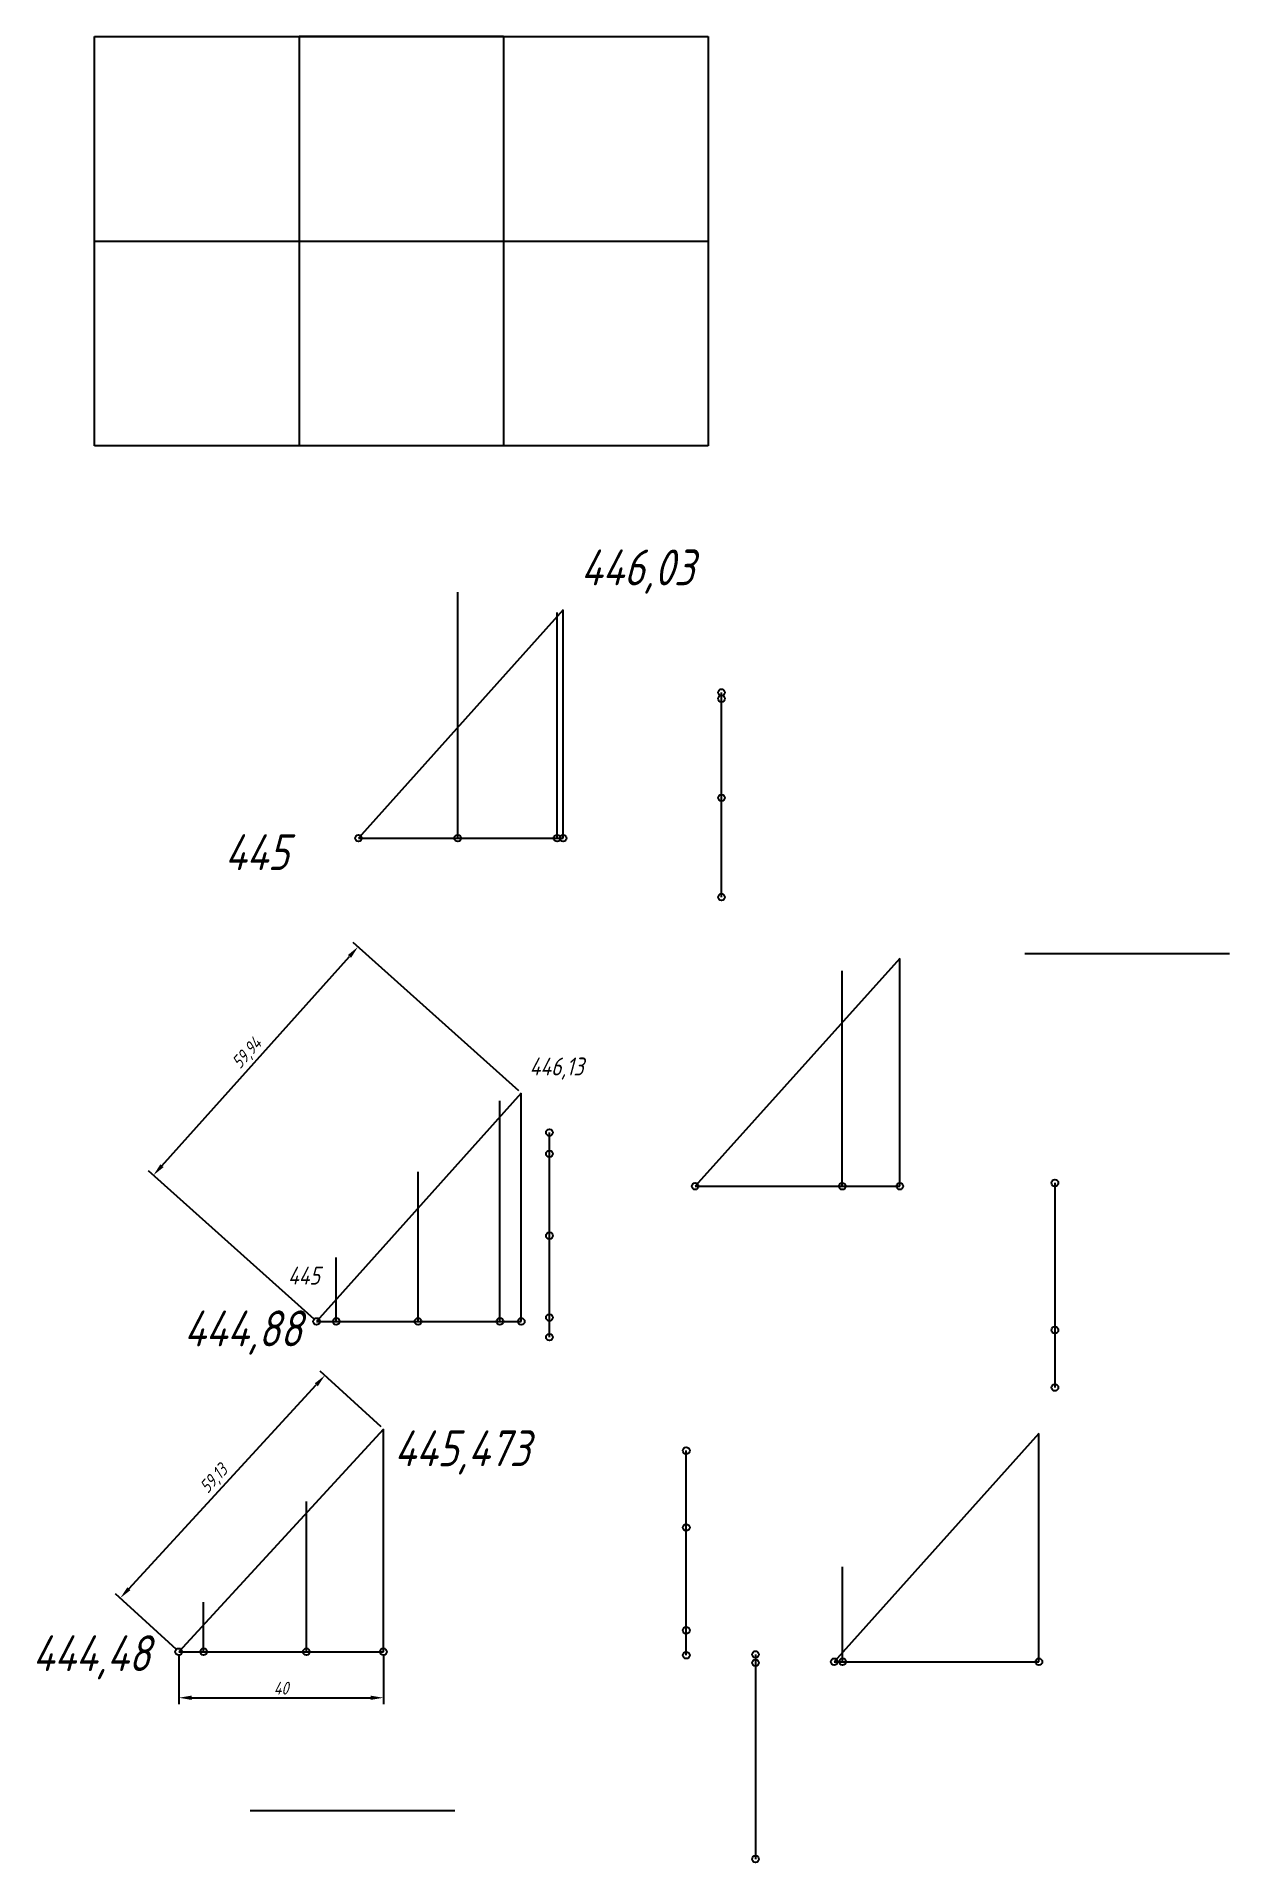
# Model space of a CAD drawing. Header units: millimetres. Extents: x 317 to 1836, y 60 to 483.
# Drawn here: x 854 to 1087.2, y 60.3 to 417.3 of the extents above; entities that cross this region are included whole.
import ezdxf

# ---------------------------------------------------------------- set-up
doc = ezdxf.new("R2010")
doc.units = ezdxf.units.MM
doc.styles.get("Standard").update_dxf_attribs({"font": 'isocpeur.ttf', "width": 0.8, "oblique": 15})
doc.dimstyles.new('ISO-25', dxfattribs={"dimtxt": 2.5, "dimasz": 2.5, "dimexe": 1.25, "dimexo": 0.625, "dimtad": 1, "dimtxsty": 'Standard', "dimcen": 2.5, "dimadec": 0, "dimazin": 0, "dimtfac": 1, "dimtmove": 0, "dimatfit": 3, "dimfxl": 1, "dimarcsym": 0})

msp = doc.modelspace()

# ---------------------------------------------------------------- texts
at = {"width": 15.3189, "attachment_point": 1}
for s, insert, char_height in [('446,03', (960.353, 317.009), 7), ('445', (890.777, 261.341), 7), ('446,13', (950.343, 217.691), 3.5), ('445', (903.113, 176.802), 3.5), ('444,88', (882.804, 168.229), 7), ('445,473', (923.902, 144.793), 7), ('444,48', (853.202, 104.739), 7)]:
    msp.add_mtext(s, dxfattribs=dict(at, insert=insert, char_height=char_height))

# ---------------------------------------------------------------- blocks, each defined once
blk = doc.blocks.new('*D5')
at = {"color": 0, "lineweight": -2}
for p, q in [((948.27, 211.16), (915.9, 240.16)), ((878.5, 196.54), (915.16, 237.46)), ((908.27, 166.52), (875.9, 195.51))]:
    blk.add_line(p, q, dxfattribs=at)
at = {"color": 0}
for points in [[(914.85, 237.74), (915.47, 237.19), (916.83, 239.33)], [(878.19, 196.82), (878.81, 196.26), (876.83, 194.68)]]:
    blk.add_solid(points, dxfattribs=at)
at = {"layer": 'Defpoints', "color": 0}
for p in [(916.83, 239.33), (948.73, 210.75), (908.73, 166.1)]:
    blk.add_point(p, dxfattribs=at)
at = {"color": 0, "insert": (895.25, 218.42), "char_height": 2.5, "attachment_point": 5, "rotation": 48.1423}
blk.add_mtext('59,94', dxfattribs=at)
blk = doc.blocks.new('*D6')
at = {"color": 0, "lineweight": -2}
for p, q in [((881.78, 100.89), (881.78, 91.28)), ((921.78, 100.89), (921.78, 91.28)), ((884.28, 92.53), (919.28, 92.53))]:
    blk.add_line(p, q, dxfattribs=at)
at = {"color": 0}
for points in [[(884.28, 92.94), (884.28, 92.11), (881.78, 92.53)], [(919.28, 92.94), (919.28, 92.11), (921.78, 92.53)]]:
    blk.add_solid(points, dxfattribs=at)
at = {"layer": 'Defpoints', "color": 0}
for p in [(881.78, 101.51), (921.78, 101.51), (921.78, 92.53)]:
    blk.add_point(p, dxfattribs=at)
at = {"color": 0, "insert": (901.78, 94.4), "char_height": 2.5, "attachment_point": 5}
blk.add_mtext('40', dxfattribs=at)
blk = doc.blocks.new('*D7')
at = {"color": 0, "lineweight": -2}
for p, q in [((872.05, 113.85), (908.66, 153.71)), ((921.32, 145.48), (909.43, 156.4)), ((881.32, 101.94), (869.43, 112.85))]:
    blk.add_line(p, q, dxfattribs=at)
at = {"color": 0}
for points in [[(908.36, 153.99), (908.97, 153.43), (910.35, 155.55)], [(871.74, 114.13), (872.35, 113.57), (870.35, 112.01)]]:
    blk.add_solid(points, dxfattribs=at)
at = {"layer": 'Defpoints', "color": 0}
for p in [(910.35, 155.55), (921.78, 145.06), (881.78, 101.51)]:
    blk.add_point(p, dxfattribs=at)
at = {"color": 0, "insert": (888.79, 135.22), "char_height": 2.5, "attachment_point": 5, "rotation": 47.431}
blk.add_mtext('59,13', dxfattribs=at)

# ---------------------------------------------------------------- dimensions: what is measured, and where the dimension line sits
for p1, p2, distance, picture, middle in [((908.733, 166.098), (948.733, 210.745), 42.832, '*D5', (895.249, 218.421)), ((881.779, 101.512), (921.779, 145.059), 15.513, '*D7', (888.789, 135.218))]:
    dim = msp.add_aligned_dim(p1=p1, p2=p2, distance=distance, dimstyle='ISO-25')
    dim.commit()
    dim.dimension.update_dxf_attribs({"geometry": picture, "text_midpoint": middle})
dim = msp.add_linear_dim(base=(921.779, 92.527), p1=(881.779, 101.512), p2=(921.779, 101.512), dimstyle='ISO-25')
dim.commit()
dim.dimension.update_dxf_attribs({"geometry": '*D6', "text_midpoint": (901.779, 94.402)})

# ---------------------------------------------------------------- linework, layer by layer
for p, q in [((865.292, 417.298), (905.292, 417.298)), ((865.292, 337.298), (865.292, 417.298)), ((905.292, 417.298), (945.292, 417.298)), ((945.292, 417.298), (905.292, 417.298)), ((905.292, 417.298), (905.292, 337.298)), ((945.292, 417.298), (985.292, 417.298)), ((945.292, 417.298), (945.292, 337.298)), ((985.292, 417.298), (985.292, 337.298)), ((865.292, 377.298), (985.292, 377.298)), ((905.292, 337.298), (865.292, 337.298)), ((945.292, 337.298), (905.292, 337.298)), ((985.292, 337.298), (945.292, 337.298)), ((936.324, 260.582), (936.324, 308.663)), ((956.924, 305.185), (916.924, 260.582)), ((955.724, 260.582), (955.724, 304.691)), ((956.924, 260.582), (956.924, 305.185)), ((987.875, 249.06), (987.875, 289.06)), ((916.924, 260.582), (956.924, 260.582)), ((916.924, 260.582), (936.324, 260.582)), ((1022.731, 237.05), (982.731, 192.532)), ((1022.731, 192.532), (1022.731, 237.05)), ((1047.169, 238.008), (1087.169, 238.008)), ((1011.481, 192.532), (1011.481, 234.618)), ((948.733, 210.745), (908.733, 166.098)), ((948.733, 166.098), (948.733, 210.745)), ((944.573, 166.098), (944.573, 209.233)), ((954.246, 163.021), (954.246, 203.021)), ((928.573, 166.098), (928.573, 195.36)), ((1053.048, 193.169), (1053.048, 153.169)), ((982.731, 192.532), (1022.731, 192.532)), ((982.731, 192.532), (1011.481, 192.532)), ((912.573, 166.098), (912.573, 178.629)), ((908.733, 166.098), (948.733, 166.098)), ((908.733, 166.098), (911.743, 166.098)), ((908.733, 166.098), (924.333, 166.098)), ((908.733, 166.098), (912.573, 166.098)), ((908.733, 166.098), (928.573, 166.098)), ((921.779, 145.059), (881.779, 101.512)), ((921.779, 101.512), (921.779, 145.059)), ((1049.92, 144.213), (1009.92, 99.566)), ((1049.92, 99.566), (1049.92, 144.213)), ((980.99, 100.847), (980.99, 140.847)), ((906.749, 101.512), (906.749, 130.873)), ((980.99, 100.847), (980.99, 125.817)), ((1011.55, 99.566), (1011.55, 118.093)), ((886.653, 101.512), (886.653, 111.221)), ((881.779, 101.512), (921.779, 101.512)), ((881.779, 101.512), (881.867, 101.512)), ((881.779, 101.512), (884.079, 101.512)), ((881.779, 101.512), (906.749, 101.512)), ((881.823, 101.512), (886.653, 101.512)), ((994.526, 100.991), (994.526, 60.991)), ((1009.92, 99.566), (1049.92, 99.566)), ((1009.92, 99.566), (1011.55, 99.566)), ((895.751, 70.455), (935.751, 70.455))]:
    msp.add_line(p, q)
for centre in [(987.875, 289.06), (987.875, 287.86), (987.875, 268.46), (916.924, 260.582), (936.324, 260.582), (955.724, 260.582), (956.924, 260.582), (987.875, 249.06), (954.246, 203.021), (954.246, 198.861), (982.731, 192.532), (1011.481, 192.532), (1022.731, 192.532), (1053.048, 193.169), (954.246, 182.861), (908.733, 166.098), (912.573, 166.098), (928.573, 166.098), (944.573, 166.098), (948.733, 166.098), (954.246, 166.861), (1053.048, 164.419), (954.246, 163.021), (1053.048, 153.169), (980.99, 140.847), (980.99, 125.817), (980.99, 105.721), (881.779, 101.512), (886.653, 101.512), (906.749, 101.512), (921.779, 101.512), (980.99, 100.847), (994.526, 100.991), (994.526, 99.361), (1009.92, 99.566), (1011.55, 99.566), (1049.92, 99.566), (994.526, 60.991)]:
    msp.add_circle(centre, 0.666)

msp.set_redraw_order([(e.dxf.handle, doc.entitydb.next_handle()) for e in msp.query("TEXT MTEXT ATTDEF DIMENSION ARC_DIMENSION")])  # texts and dimensions are drawn at this point

doc.saveas('drawing.dxf')
